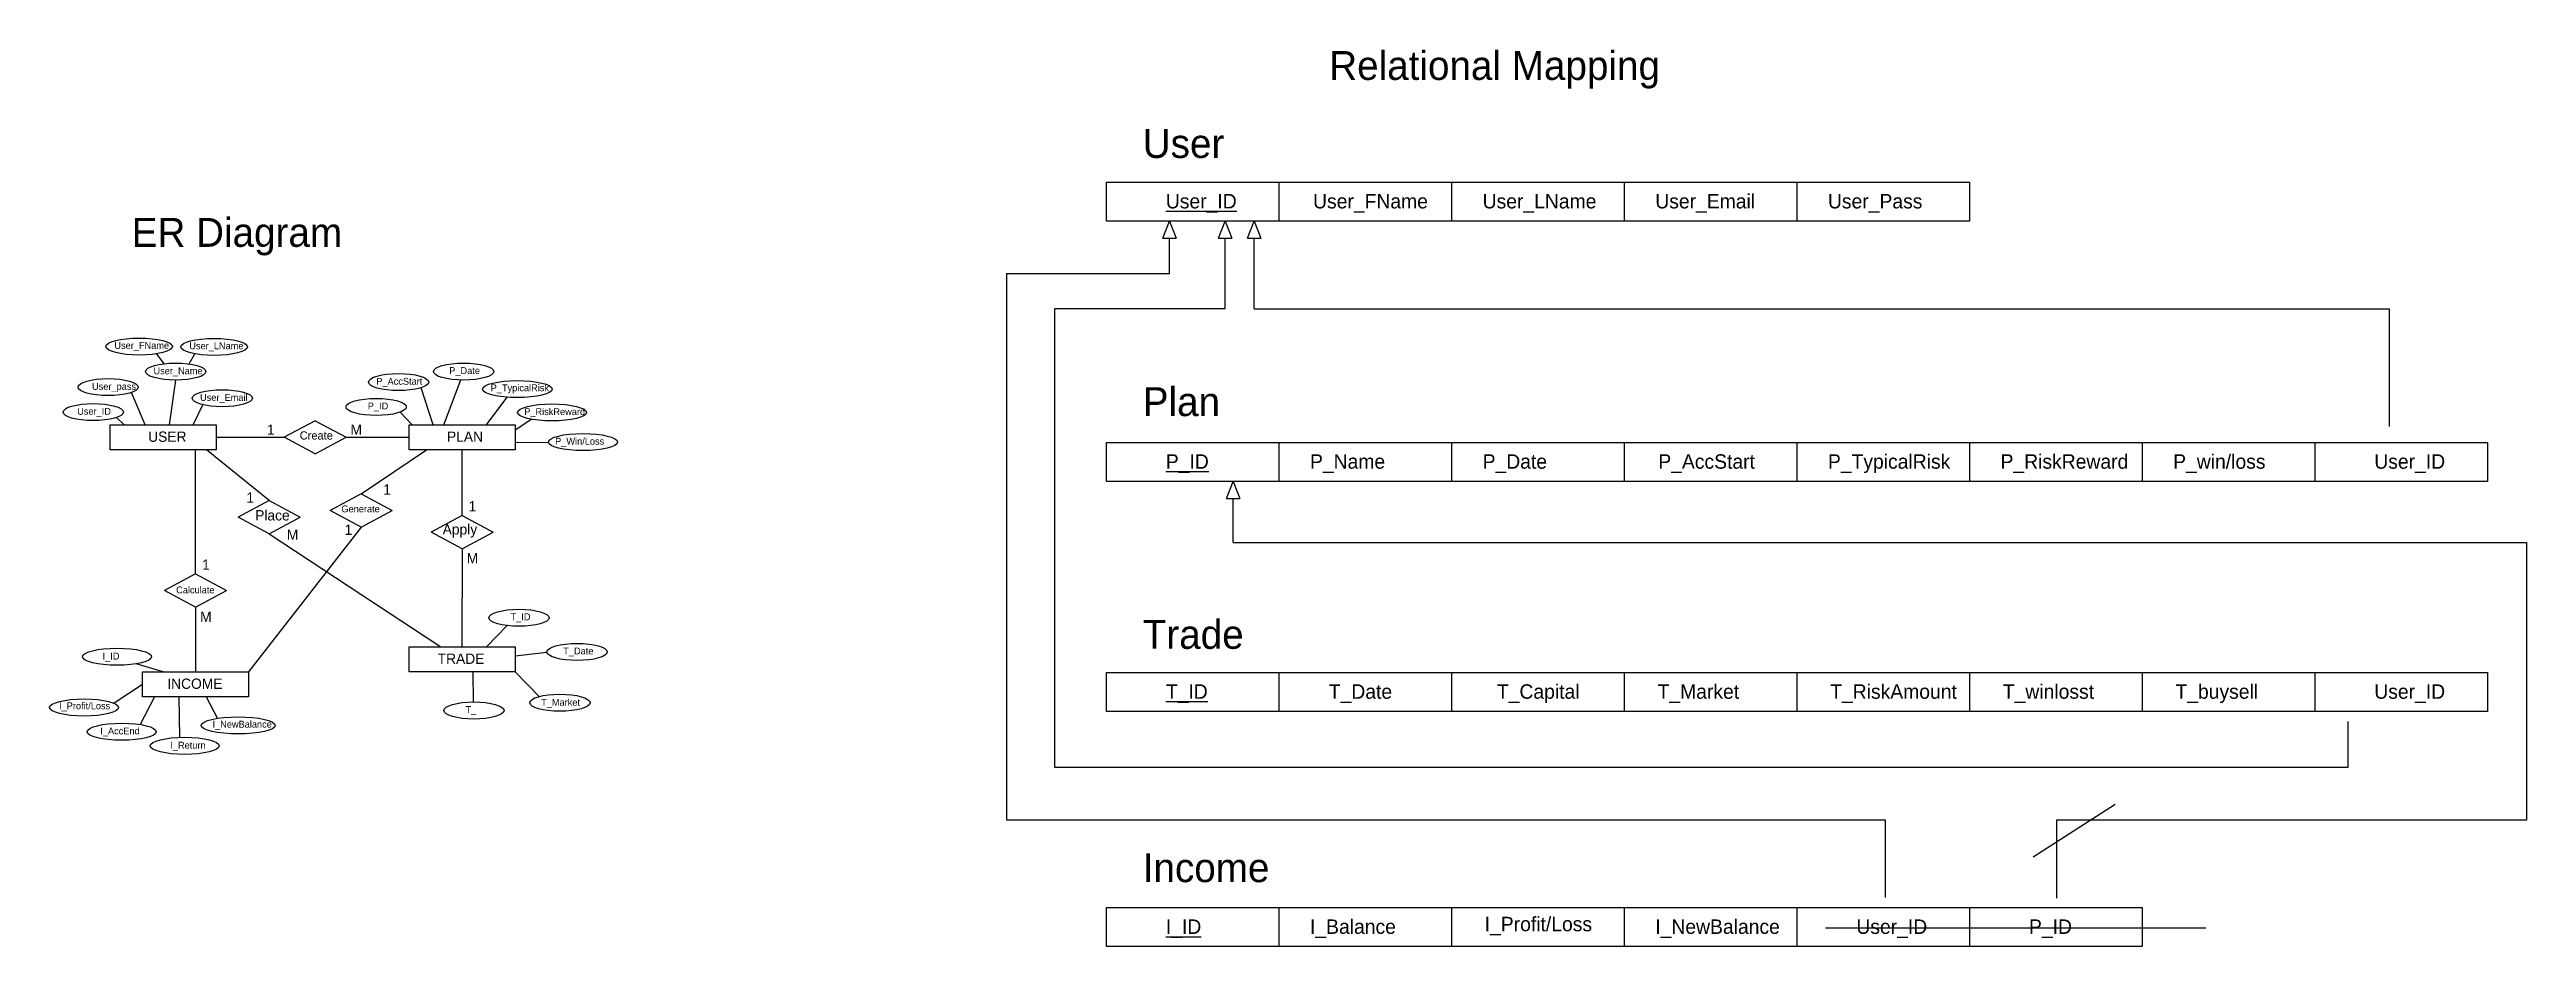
# Model space of a CAD drawing. Header units: inches. Extents: x 3671 to 106762, y 19230 to 49590.
# Drawn here: x 65824 to 73025, y 35582 to 38190 of the extents above; entities that cross this region are included whole.
import ezdxf

# ---------------------------------------------------------------- set-up
doc = ezdxf.new("R2010")
doc.units = ezdxf.units.IN
doc.header["$MEASUREMENT"] = 0
for name, color, linetype in [('Inner Lines', 251, 'Continuous'), ('lines', 100, 'Continuous'), ('Text', 7, 'Continuous')]:
    doc.layers.add(name, color=color, linetype=linetype)

msp = doc.modelspace()

# ---------------------------------------------------------------- texts
at = {"layer": 'Text', "color": 1, "char_height": 84, "width": 1082.526, "attachment_point": 1}
for s, insert in [('{\\fTw Cen MT|b0|i0|c0|p34;\\C2;Relational Mapping}', (69544.1, 38186)), ('{\\fTw Cen MT|b0|i0|c0|p34;\\C4;User}', (69001.9, 37959.1)), ('{\\fTw Cen MT|b0|i0|c0|p34;\\C2;ER Diagram}', (66062.4, 37700.6)), ('{\\fTw Cen MT|b0|i0|c0|p34;\\C4;Plan}', (69001.9, 37208.3)), ('{\\fTw Cen MT|b0|i0|c0|p34;\\C4;Trade}', (69001.9, 36531.5)), ('{\\fTw Cen MT|b0|i0|c0|p34;\\C4;Income}', (69001.9, 35853))]:
    msp.add_mtext(s, dxfattribs=dict(at, insert=insert))
at = {"layer": 'Text', "width": 313.738, "attachment_point": 1}
for s, insert, char_height in [('{\\fTw Cen MT|b0|i0|c0|p34;\\L\\C1;User_ID}', (69069.1, 37770.3), 42), ('{\\fTw Cen MT|b0|i0|c0|p34;\\C7;User_FName}', (69497.1, 37770.3), 42), ('{\\fTw Cen MT|b0|i0|c0|p34;\\C7;User_LName}', (69990.1, 37770.3), 42), ('{\\fTw Cen MT|b0|i0|c0|p34;\\C7;User_Email}', (70492.1, 37770.3), 42), ('{\\fTw Cen MT|b0|i0|c0|p34;\\C7;User_Pass}', (70994, 37770.3), 42), ('{\\fTw Cen MT|b0|i0|c0|p34;\\C7;User_FName}', (66012.1, 37339.9), 20), ('{\\fTw Cen MT|b0|i0|c0|p34;\\C7;User_LName}', (66229.8, 37338.8), 20), ('{\\fTw Cen MT|b0|i0|c0|p34;\\C7;User_Name}', (66125.8, 37266.1), 20), ('{\\fTw Cen MT|b0|i0|c0|p34;\\C7;P_AccStart}', (66773.6, 37235.5), 20), ('{\\fTw Cen MT|b0|i0|c0|p34;\\C7;P_Date}', (66985.6, 37266.7), 20), ('{\\fTw Cen MT|b0|i0|c0|p34;\\C7;User_pass}', (65947.1, 37220.7), 20), ('{\\fTw Cen MT|b0|i0|c0|p34;\\C7;User_Email}', (66261.1, 37188.6), 20), ('{\\fTw Cen MT|b0|i0|c0|p34;\\C7;P_ID}', (66748.8, 37163.8), 20), ('{\\fTw Cen MT|b0|i0|c0|p34;\\C7;P_TypicalRisk}', (67106.2, 37216.5), 20), ('{\\fTw Cen MT|b0|i0|c0|p34;\\C7;User_ID}', (65903.9, 37148.2), 20), ('{\\fTw Cen MT|b0|i0|c0|p34;\\C40;1}', (66455.6, 37099.9), 30), ('{\\fTw Cen MT|b0|i0|c0|p34;\\C40;M}', (66698.6, 37099.9), 30), ('{\\fTw Cen MT|b0|i0|c0|p34;\\C7;P_RiskReward}', (67203.7, 37147.2), 20), ('{\\fTw Cen MT|b0|i0|c0|p34;\\C7;USER}', (66110.3, 37079.5), 30), ('{\\fTw Cen MT|b0|i0|c0|p34;\\C7;Create}', (66550.9, 37080.1), 24), ('{\\fTw Cen MT|b0|i0|c0|p34;\\C7;PLAN}', (66979, 37079.5), 30), ('{\\fTw Cen MT|b0|i0|c0|p34;\\C7;P_Win/Loss }', (67293.5, 37061.2), 20), ('{\\fTw Cen MT|b0|i0|c0|p34;\\C7;P_TypicalRisk}', (70994, 37013.3), 42), ('{\\fTw Cen MT|b0|i0|c0|p34;\\C7;P_RiskReward}', (71495.9, 37013.3), 42), ('{\\fTw Cen MT|b0|i0|c0|p34;\\C7;P_win/loss}', (71997.8, 37013.3), 42), ('{\\fTw Cen MT|b0|i0|c0|p34;\\L\\C1;P_ID}', (69069.1, 37013.3), 42), ('{\\fTw Cen MT|b0|i0|c0|p34;\\C7;P_Name}', (69488.2, 37013.3), 42), ('{\\fTw Cen MT|b0|i0|c0|p34;\\C7;P_Date}', (69990.1, 37013.3), 42), ('{\\fTw Cen MT|b0|i0|c0|p34;\\C7;P_AccStart}', (70500.9, 37013.3), 42), ('{\\fTw Cen MT|b0|i0|c0|p34;\\C40;User_ID}', (72582.5, 37013.3), 42), ('{\\fTw Cen MT|b0|i0|c0|p34;\\C40;1}', (66396, 36902.5), 30), ('{\\fTw Cen MT|b0|i0|c0|p34;\\C40;1}', (66793.6, 36925.8), 30), ('{\\fTw Cen MT|b0|i0|c0|p34;\\C40;1}', (67042.1, 36877.3), 30), ('{\\fTw Cen MT|b0|i0|c0|p34;\\C7;Place}', (66421.4, 36850.8), 30), ('{\\fTw Cen MT|b0|i0|c0|p34;\\C7;Generate}', (66672.1, 36864.5), 20), ('{\\fTw Cen MT|b0|i0|c0|p34;\\C40;1}', (66681.4, 36808.9), 30), ('{\\fTw Cen MT|b0|i0|c0|p34;\\C7;Apply}', (66966.5, 36810.1), 30), ('{\\fTw Cen MT|b0|i0|c0|p34;\\C40;M}', (66513.5, 36794.5), 30), ('{\\fTw Cen MT|b0|i0|c0|p34;\\C40;1}', (66267.2, 36707.4), 30), ('{\\fTw Cen MT|b0|i0|c0|p34;\\C40;M}', (67036.4, 36725.8), 30), ('{\\fTw Cen MT|b0|i0|c0|p34;\\C7;Calculate}', (66191.6, 36628.8), 20), ('{\\fTw Cen MT|b0|i0|c0|p34;\\C40;M}', (66261.5, 36555.8), 30), ('{\\fTw Cen MT|b0|i0|c0|p34;\\C7;T_ID}', (67163.9, 36550.6), 20), ('{\\fTw Cen MT|b0|i0|c0|p34;\\C7;T_Date}', (67317.1, 36451.3), 20), ('{\\fTw Cen MT|b0|i0|c0|p34;\\C7;I_ID}', (65977.9, 36436.3), 20), ('{\\fTw Cen MT|b0|i0|c0|p34;\\C7;TRADE}', (66951.9, 36433.7), 30), ('{\\fTw Cen MT|b0|i0|c0|p34;\\C7;INCOME}', (66165.9, 36361.1), 30), ('{\\fTw Cen MT|b0|i0|c0|p34;\\C7;T_Market}', (67252.8, 36301.9), 20), ('{\\fTw Cen MT|b0|i0|c0|p34;\\L\\C1;T_ID}', (69069.1, 36344.3), 42), ('{\\fTw Cen MT|b0|i0|c0|p34;\\C7;T_Date}', (69542.8, 36344.3), 42), ('{\\fTw Cen MT|b0|i0|c0|p34;\\C7;T_Capital}', (70031.6, 36344.3), 42), ('{\\fTw Cen MT|b0|i0|c0|p34;\\C7;T_Market}', (70498.7, 36344.3), 42), ('{\\fTw Cen MT|b0|i0|c0|p34;\\C7;T_RiskAmount}', (71000.6, 36344.3), 42), ('{\\fTw Cen MT|b0|i0|c0|p34;\\C7;T_winlosst}', (71502.5, 36344.3), 42), ('{\\fTw Cen MT|b0|i0|c0|p34;\\C7;T_buysell}', (72004.4, 36344.3), 42), ('{\\fTw Cen MT|b0|i0|c0|p34;\\C40;User_ID}', (72582.5, 36344.3), 42), ('{\\fTw Cen MT|b0|i0|c0|p34;\\C7;I_Profit/Loss}', (65851.2, 36291.7), 20), ('{\\fTw Cen MT|b0|i0|c0|p34;\\C7;I_NewBalance}', (66297.3, 36238.3), 20), ('{\\fTw Cen MT|b0|i0|c0|p34;\\C7;T_}', (67032.8, 36281), 20), ('{\\fTw Cen MT|b0|i0|c0|p34;\\C7;I_AccEnd }', (65971.1, 36218.6), 20), ('{\\fTw Cen MT|b0|i0|c0|p34;\\C7;I_Return}', (66174.7, 36177.2), 20), ('{\\fTw Cen MT|b0|i0|c0|p34;\\L\\C1;I_ID}', (69069.1, 35660.5), 42), ('{\\fTw Cen MT|b0|i0|c0|p34;\\C7;I_Balance}', (69488.2, 35660.5), 42), ('{\\fTw Cen MT|b0|i0|c0|p34;\\C7;I_Profit/Loss}', (69996.1, 35668.1), 42), ('{\\fTw Cen MT|b0|i0|c0|p34;\\C7;I_NewBalance}', (70492.1, 35660.5), 42), ('{\\fTw Cen MT|b0|i0|c0|p34;\\C40;User_ID}', (71076.7, 35660.5), 42), ('{\\fTw Cen MT|b0|i0|c0|p34;\\C40;P_ID}', (71578.6, 35660.5), 42)]:
    msp.add_mtext(s, dxfattribs=dict(at, insert=insert, char_height=char_height))

# ---------------------------------------------------------------- linework, layer by layer
at = {"color": 255}
for p, q in [((71591, 35842.3), (71828.9, 35996.1)), ((70986.6, 35636), (72092.4, 35636))]:
    msp.add_line(p, q, dxfattribs=at)
at = {"layer": 'Inner Lines'}
for p, q in [((69398, 37804.6), (69398, 37691.6)), ((69899.9, 37804.6), (69899.9, 37691.6)), ((70401.9, 37804.6), (70401.9, 37691.6)), ((70903.8, 37804.6), (70903.8, 37691.6)), ((71405.7, 37804.6), (71405.7, 37691.6)), ((66156.6, 37276.7), (66134.4, 37306.2)), ((66229.8, 37276), (66246.1, 37305.3)), ((66101.4, 37098.8), (66061.6, 37192.9)), ((66172.1, 37098.8), (66190.4, 37229)), ((66938.5, 37098.8), (66903.9, 37206.8)), ((66969.9, 37098.8), (67019.3, 37229.9)), ((67094.4, 37098.8), (67154.4, 37179.5)), ((66040.5, 37098.8), (66018.4, 37120.3)), ((66240.9, 37098.8), (66269.6, 37157.3)), ((66878.1, 37098.8), (66842.5, 37135.7)), ((67177.1, 37084.3), (67225.9, 37116.4)), ((66248, 36665.4), (66248, 37026.3)), ((66462.1, 36878.9), (66279.6, 37026.3)), ((66308.3, 37062.6), (66505.8, 37062.6)), ((66686.3, 37062.6), (66868.8, 37062.6)), ((66729.8, 36898.2), (66919.8, 37026.3)), ((67022.9, 36835.3), (67022.9, 37026.3)), ((67177.1, 37047.8), (67273.8, 37048.9)), ((69398, 37047.6), (69398, 36934.6)), ((69899.9, 37047.6), (69899.9, 36934.6)), ((70401.9, 37047.6), (70401.9, 36934.6)), ((70903.8, 37047.6), (70903.8, 36934.6)), ((71405.7, 37047.6), (71405.7, 36934.6)), ((71907.6, 37047.6), (71907.6, 36934.6)), ((72409.5, 37047.6), (72409.5, 36934.6)), ((72911.4, 37047.6), (72911.4, 36934.6)), ((66729.8, 36801.5), (66401.9, 36380.4)), ((66462.1, 36782.2), (66961.6, 36453)), ((67022.9, 36738.6), (67022.6, 36453)), ((66248, 36568.6), (66247.8, 36380.4)), ((67094.4, 36453), (67154.4, 36514.9)), ((66154.1, 36380.4), (66075, 36403.9)), ((67054.2, 36380.4), (67054.9, 36292.9)), ((67177.1, 36426.8), (67269.8, 36437.6)), ((67177.1, 36380.4), (67247.5, 36308.9)), ((69398, 36378.6), (69398, 36265.6)), ((69899.9, 36378.6), (69899.9, 36265.6)), ((70401.9, 36378.6), (70401.9, 36265.6)), ((70903.8, 36378.6), (70903.8, 36265.6)), ((71405.7, 36378.6), (71405.7, 36265.6)), ((71405.7, 36378.6), (71405.7, 36265.6)), ((71907.6, 36378.6), (71907.6, 36265.6)), ((72409.5, 36378.6), (72409.5, 36265.6)), ((72409.5, 36378.6), (72409.5, 36265.6)), ((72911.4, 36378.6), (72911.4, 36265.6)), ((66093.6, 36344.2), (66011.3, 36289.2)), ((66128.5, 36307.9), (66087.1, 36227.4)), ((66199.7, 36307.9), (66201.6, 36189.9)), ((66279.3, 36307.9), (66312.3, 36244.8)), ((69398, 35694.8), (69398, 35581.9)), ((69899.9, 35694.8), (69899.9, 35581.9)), ((70401.9, 35694.8), (70401.9, 35581.9)), ((70903.8, 35694.8), (70903.8, 35581.9)), ((70903.8, 35694.8), (70903.8, 35581.9)), ((71405.7, 35694.8), (71405.7, 35581.9))]:
    msp.add_line(p, q, dxfattribs=at)
for points in [[(71405.7, 37691.6), (68896.1, 37691.6), (68896.1, 37804.6), (71405.7, 37804.6)], [(72911.4, 36934.6), (68896.1, 36934.6), (68896.1, 37047.6), (72911.4, 37047.6), (72911.4, 36934.6)], [(72911.4, 36265.6), (68896.1, 36265.6), (68896.1, 36378.6), (72911.4, 36378.6)], [(70903.8, 35581.9), (68896.1, 35581.9), (68896.1, 35694.8), (70903.8, 35694.8)], [(70903.8, 35694.8), (71907.6, 35694.8), (71907.6, 35581.9)], [(71907.6, 35581.9), (70903.8, 35581.9)]]:
    msp.add_lwpolyline(points, dxfattribs=at)
at = {"layer": 'lines', "color": 3}
for p, q in [((69060.2, 37641.9), (69079.5, 37691.6)), ((69079.5, 37691.6), (69098.7, 37641.9)), ((69222.1, 37641.9), (69241.4, 37691.6)), ((69241.4, 37691.6), (69260.7, 37641.9)), ((69306.6, 37641.9), (69325.9, 37691.6)), ((69325.9, 37691.6), (69345.2, 37641.9)), ((69060.2, 37641.9), (69098.7, 37641.9)), ((69079.5, 37539.2), (69079.5, 37641.9)), ((69222.1, 37641.9), (69260.7, 37641.9)), ((69241.4, 37436.5), (69241.4, 37641.9)), ((69306.6, 37641.9), (69345.2, 37641.9)), ((69325.9, 37436.5), (69325.9, 37641.9)), ((68605.9, 37539.3), (69079.5, 37539.2)), ((69245.7, 36884.9), (69265, 36934.6)), ((69245.7, 36884.9), (69284.3, 36884.9)), ((69265, 36934.6), (69284.3, 36884.9)), ((69265, 36756.8), (69265, 36884.9))]:
    msp.add_line(p, q, dxfattribs=at)
at = {"layer": 'lines'}
for p, q in [((68605.9, 37539.3), (68605.9, 35950.4)), ((69241.4, 37436.5), (68745.3, 37436.5)), ((68745.3, 37436.5), (68745.3, 36103.2)), ((69325.9, 37436.5), (72625.5, 37436.5)), ((72625.5, 37436.5), (72625.5, 37094.1)), ((69265, 36756.8), (73024.9, 36756.8)), ((73024.9, 36756.8), (73024.9, 35949.5)), ((72506.8, 36103.2), (72506.8, 36236.4)), ((68745.3, 36103.2), (72506.8, 36103.2)), ((68605.9, 35950.4), (71160.3, 35950.4)), ((71160.3, 35950.4), (71160.3, 35724.7)), ((73024.9, 35949.5), (71658.3, 35949.5)), ((71658.3, 35949.5), (71658.3, 35722.2))]:
    msp.add_line(p, q, dxfattribs=at)
at = {"layer": 'lines', "color": 6}
for p, q in [((66596.1, 37110.9), (66505.8, 37062.6)), ((66596.1, 37110.9), (66686.3, 37062.6)), ((66596.1, 37014.2), (66505.8, 37062.6)), ((66596.1, 37014.2), (66686.3, 37062.6)), ((66462.1, 36878.9), (66371.8, 36830.6)), ((66462.1, 36878.9), (66552.4, 36830.6)), ((66729.8, 36898.2), (66639.5, 36849.9)), ((66729.8, 36898.2), (66820, 36849.9)), ((66462.1, 36782.2), (66371.8, 36830.6)), ((66462.1, 36782.2), (66552.4, 36830.6)), ((66729.8, 36801.5), (66639.5, 36849.9)), ((66729.8, 36801.5), (66820, 36849.9)), ((67022.9, 36835.3), (66932.6, 36787)), ((67022.9, 36835.3), (67113.2, 36787)), ((67022.9, 36738.6), (66932.6, 36787)), ((67022.9, 36738.6), (67113.2, 36787)), ((66248, 36665.4), (66157.7, 36617)), ((66248, 36665.4), (66338.3, 36617)), ((66248, 36568.6), (66157.7, 36617)), ((66248, 36568.6), (66338.3, 36617))]:
    msp.add_line(p, q, dxfattribs=at)
at = {"layer": 'lines'}
for points in [[(66000, 37098.8), (66308.3, 37098.8), (66308.3, 37026.3), (66000, 37026.3)], [(66868.8, 37098.8), (67177.1, 37098.8), (67177.1, 37026.3), (66868.8, 37026.3)], [(66868.8, 36453), (67177.1, 36453), (67177.1, 36380.4), (66868.8, 36380.4)], [(66093.6, 36380.4), (66401.9, 36380.4), (66401.9, 36307.9), (66093.6, 36307.9)]]:
    msp.add_lwpolyline(points, close=True, dxfattribs=at)
at = {"layer": 'lines', "color": 2}
for centre, major_axis, ratio in [((66084.3, 37326.6), (96.8, 0), 0.256062), ((66302, 37325.6), (96.8, 0), 0.256062), ((65993.9, 37208.6), (87.6, 0), 0.283112), ((66190.4, 37253.8), (87.6, 0), 0.283112), ((66838.2, 37223.3), (87.6, 0), 0.283112), ((67027.4, 37253.8), (87.6, 0), 0.283112), ((65950.6, 37136), (87.6, 0), 0.283112), ((66325.7, 37176.4), (87.6, 0), 0.283112), ((66773.2, 37150.9), (87.6, 0), 0.283112), ((67183.5, 37202.9), (101.3, 0), 0.244861), ((67284.3, 37134.9), (100.4, 0), 0.246926), ((67374.2, 37048.9), (100.4, 0), 0.246926), ((67188.3, 36537.8), (87.6, 0), 0.283112), ((66019.8, 36424.6), (100.4, 0), 0.246926), ((67357.4, 36438.4), (87.6, 0), 0.283112), ((65923.9, 36276.9), (100.4, 0), 0.246926), ((67307.3, 36290.8), (87.6, 0), 0.283112), ((66033.5, 36206.4), (100.4, 0), 0.246926), ((66372, 36224.8), (107.8, 0), 0.230084), ((67057.3, 36268.1), (87.6, 0), 0.283112), ((66216.7, 36165.4), (100.4, 0), 0.246926)]:
    msp.add_ellipse(centre, major_axis=major_axis, ratio=ratio, dxfattribs=at)

msp.set_redraw_order([(e.dxf.handle, doc.entitydb.next_handle()) for e in msp.query("TEXT MTEXT ATTDEF DIMENSION ARC_DIMENSION")])  # texts and dimensions are drawn at this point

doc.saveas('drawing.dxf')
